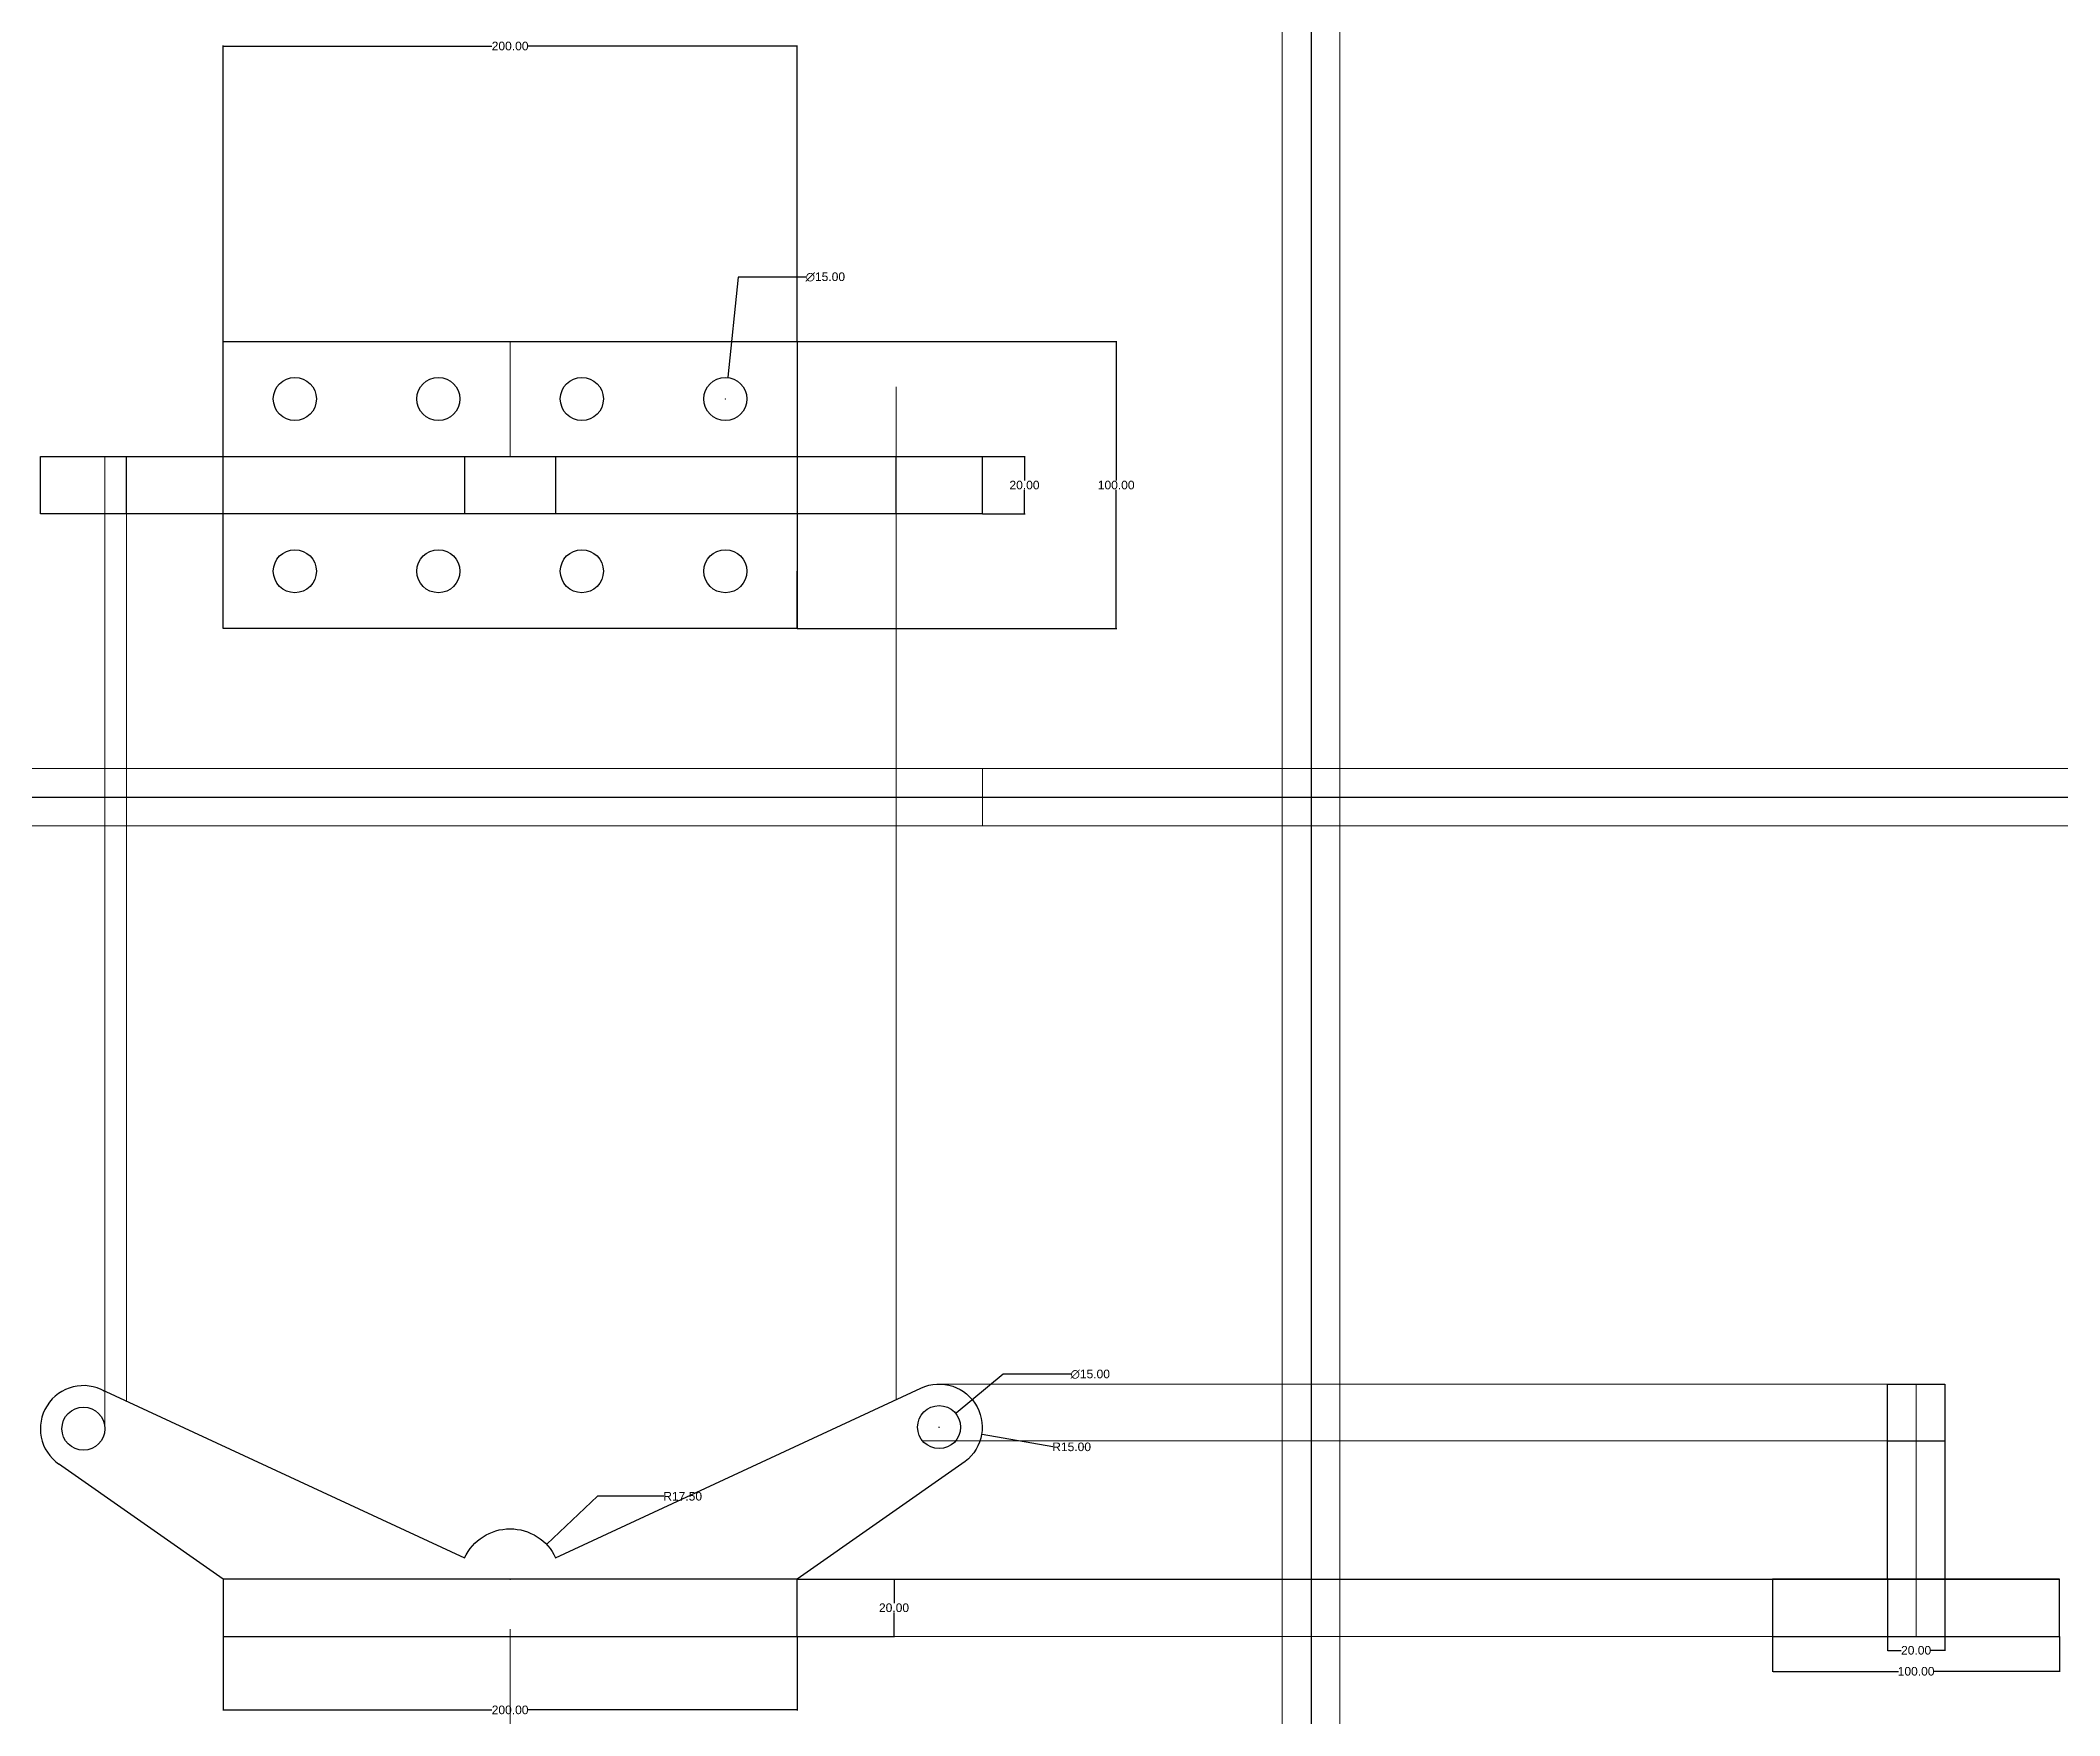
# Model space of a CAD drawing. Header units: millimetres. Extents: x -6852 to 59965, y -10230 to 31776.
# Drawn here: x 9695 to 10399, y 569 to 1153 of the extents above; entities that cross this region are included whole.
import ezdxf

# ---------------------------------------------------------------- set-up
doc = ezdxf.new("R2010")
doc.units = ezdxf.units.MM
doc.header["$MEASUREMENT"] = 0
doc.layers.add('Dimension Line', color=53, linetype='Continuous', lineweight=15)
doc.layers.add('Object line', color=7, linetype='Continuous', lineweight=25)
doc.layers.add('Projection Line', color=7, linetype='Continuous', lineweight=9, transparency=0.75)
doc.styles.get("Standard").update_dxf_attribs({"font": 'arial.ttf'})
doc.dimstyles.get("Standard").update_dxf_attribs({"dimtxt": 3, "dimasz": 0.18, "dimexe": 0.18, "dimexo": 0.0625, "dimgap": 0.09, "dimtad": 0, "dimtih": 1, "dimtoh": 1, "dimzin": 0, "dimdsep": 46, "dimtxsty": 'Standard', "dimcen": 0.09, "dimadec": 0, "dimazin": 0, "dimtfac": 1, "dimtofl": 0, "dimtmove": 0, "dimatfit": 3, "dimfxl": 1, "dimtolj": 1, "dimtzin": 0, "dimarcsym": 0})

msp = doc.modelspace()

# ---------------------------------------------------------------- blocks, each defined once
blk = doc.blocks.new('*U39')
at = {"layer": 'Object line'}
blk.add_circle((0, 0), 7.5, dxfattribs=at)
blk = doc.blocks.new('*U40')
at = {"layer": 'Object line', "color": 0, "linetype": 'ByBlock', "lineweight": -2, "transparency": 16777216}
for p in [(0, 0), (50, 0), (100, 0), (150, 0)]:
    blk.add_blockref('*U39', p, dxfattribs=at)
blk = doc.blocks.new('*D41')
at = {"layer": 'Defpoints', "color": 0, "transparency": 16777216}
for p in [(9758.99, 596.69), (9958.99, 596.69), (9958.99, 571.1)]:
    blk.add_point(p, dxfattribs=at)
at = {"layer": 'Object line', "color": 0, "lineweight": -2, "transparency": 16777216}
for p, q in [((9758.99, 596.63), (9758.99, 570.92)), ((9958.99, 596.63), (9958.99, 570.92)), ((9759.17, 571.1), (9852.65, 571.1)), ((9958.81, 571.1), (9865.33, 571.1))]:
    blk.add_line(p, q, dxfattribs=at)
at = {"layer": 'Object line', "color": 0, "transparency": 16777216}
for points in [[(9759.17, 571.13), (9759.17, 571.07), (9758.99, 571.1)], [(9958.81, 571.13), (9958.81, 571.07), (9958.99, 571.1)]]:
    blk.add_solid(points, dxfattribs=at)
at = {"layer": 'Object line', "color": 0, "transparency": 16777216, "insert": (9858.99, 571.1), "char_height": 3, "attachment_point": 5}
blk.add_mtext('\\A1;200.00', dxfattribs=at)
blk = doc.blocks.new('*D42')
at = {"layer": 'Defpoints', "color": 0, "transparency": 16777216}
for p in [(9958.99, 616.69), (9958.99, 596.69), (9992.76, 596.69)]:
    blk.add_point(p, dxfattribs=at)
at = {"layer": 'Object line', "color": 0, "lineweight": -2, "transparency": 16777216}
for p, q in [((9959.05, 616.69), (9992.94, 616.69)), ((9992.76, 616.51), (9992.76, 608.31)), ((9992.76, 596.87), (9992.76, 605.07)), ((9959.05, 596.69), (9992.94, 596.69))]:
    blk.add_line(p, q, dxfattribs=at)
at = {"layer": 'Object line', "color": 0, "transparency": 16777216}
for points in [[(9992.73, 616.51), (9992.79, 616.51), (9992.76, 616.69)], [(9992.73, 596.87), (9992.79, 596.87), (9992.76, 596.69)]]:
    blk.add_solid(points, dxfattribs=at)
at = {"layer": 'Object line', "color": 0, "transparency": 16777216, "insert": (9992.76, 606.69), "char_height": 3, "attachment_point": 5}
blk.add_mtext('\\A1;20.00', dxfattribs=at)
blk = doc.blocks.new('*D43')
at = {"layer": 'Defpoints', "color": 0, "transparency": 16777216}
for p in [(10014.26, 674.39), (10002.69, 664.84)]:
    blk.add_point(p, dxfattribs=at)
at = {"layer": 'Object line', "color": 0, "lineweight": -2, "transparency": 16777216}
for p, q in [((10030.78, 688.03), (10014.4, 674.5)), ((10054.34, 688.03), (10030.78, 688.03)), ((10008.38, 669.62), (10008.56, 669.62)), ((10008.47, 669.53), (10008.47, 669.71))]:
    blk.add_line(p, q, dxfattribs=at)
at = {"layer": 'Object line', "color": 0, "transparency": 16777216}
blk.add_solid([(10014.38, 674.53), (10014.41, 674.48), (10014.26, 674.39)], dxfattribs=at)
at = {"layer": 'Object line', "color": 0, "transparency": 16777216, "insert": (10061.12, 688.03), "char_height": 3, "attachment_point": 5}
blk.add_mtext('\\A1;∅15.00', dxfattribs=at)
blk = doc.blocks.new('*D44')
at = {"layer": 'Defpoints', "color": 0, "transparency": 16777216}
for p in [(10008.47, 669.62), (10023.25, 667.05)]:
    blk.add_point(p, dxfattribs=at)
at = {"layer": 'Object line', "color": 0, "lineweight": -2, "transparency": 16777216}
for p, q in [((10008.38, 669.62), (10008.56, 669.62)), ((10008.47, 669.53), (10008.47, 669.71)), ((10048.05, 662.73), (10023.43, 667.01))]:
    blk.add_line(p, q, dxfattribs=at)
at = {"layer": 'Object line', "color": 0, "transparency": 16777216}
blk.add_solid([(10023.43, 667.04), (10023.42, 666.98), (10023.25, 667.05)], dxfattribs=at)
at = {"layer": 'Object line', "color": 0, "transparency": 16777216, "insert": (10054.64, 662.73), "char_height": 3, "attachment_point": 5}
blk.add_mtext('\\A1;R15.00', dxfattribs=at)
blk = doc.blocks.new('*D45')
at = {"layer": 'Defpoints', "color": 0, "transparency": 16777216}
for p in [(9871.7, 628.72), (9858.99, 616.69)]:
    blk.add_point(p, dxfattribs=at)
at = {"layer": 'Object line', "color": 0, "lineweight": -2, "transparency": 16777216}
for p, q in [((9889.44, 645.52), (9871.83, 628.84)), ((9912.54, 645.52), (9889.44, 645.52)), ((9858.9, 616.69), (9859.08, 616.69)), ((9858.99, 616.6), (9858.99, 616.78))]:
    blk.add_line(p, q, dxfattribs=at)
at = {"layer": 'Object line', "color": 0, "transparency": 16777216}
blk.add_solid([(9871.81, 628.87), (9871.85, 628.82), (9871.7, 628.72)], dxfattribs=at)
at = {"layer": 'Object line', "color": 0, "transparency": 16777216, "insert": (9919.12, 645.52), "char_height": 3, "attachment_point": 5}
blk.add_mtext('\\A1;R17.50', dxfattribs=at)
blk = doc.blocks.new('*D46')
at = {"layer": 'Defpoints', "color": 0, "transparency": 16777216}
for p in [(10023.47, 1007.75), (10023.47, 987.75), (10038.22, 987.75)]:
    blk.add_point(p, dxfattribs=at)
at = {"layer": 'Dimension Line', "color": 0, "lineweight": -2, "transparency": 16777216}
for p, q in [((10023.53, 1007.75), (10038.4, 1007.75)), ((10038.22, 1007.57), (10038.22, 999.38)), ((10038.22, 987.93), (10038.22, 996.13)), ((10023.53, 987.75), (10038.4, 987.75))]:
    blk.add_line(p, q, dxfattribs=at)
at = {"layer": 'Dimension Line', "color": 0, "transparency": 16777216}
for points in [[(10038.19, 1007.57), (10038.25, 1007.57), (10038.22, 1007.75)], [(10038.19, 987.93), (10038.25, 987.93), (10038.22, 987.75)]]:
    blk.add_solid(points, dxfattribs=at)
at = {"layer": 'Dimension Line', "color": 0, "transparency": 16777216, "insert": (10038.22, 997.75), "char_height": 3, "attachment_point": 5}
blk.add_mtext('\\A1;20.00', dxfattribs=at)
blk = doc.blocks.new('*D47')
at = {"layer": 'Defpoints', "color": 0, "transparency": 16777216}
for p in [(9958.99, 1047.75), (9958.99, 947.75), (10070.16, 947.75)]:
    blk.add_point(p, dxfattribs=at)
at = {"layer": 'Dimension Line', "color": 0, "lineweight": -2, "transparency": 16777216}
for p, q in [((9959.05, 1047.75), (10070.34, 1047.75)), ((10070.16, 1047.57), (10070.16, 999.38)), ((10070.16, 947.93), (10070.16, 996.13)), ((9959.05, 947.75), (10070.34, 947.75))]:
    blk.add_line(p, q, dxfattribs=at)
at = {"layer": 'Dimension Line', "color": 0, "transparency": 16777216}
for points in [[(10070.13, 1047.57), (10070.19, 1047.57), (10070.16, 1047.75)], [(10070.13, 947.93), (10070.19, 947.93), (10070.16, 947.75)]]:
    blk.add_solid(points, dxfattribs=at)
at = {"layer": 'Dimension Line', "color": 0, "transparency": 16777216, "insert": (10070.16, 997.75), "char_height": 3, "attachment_point": 5}
blk.add_mtext('\\A1;100.00', dxfattribs=at)
blk = doc.blocks.new('*D48')
at = {"layer": 'Defpoints', "color": 0, "transparency": 16777216}
for p in [(9958.99, 1150.68), (9758.99, 1047.75), (9958.99, 1047.75)]:
    blk.add_point(p, dxfattribs=at)
at = {"layer": 'Dimension Line', "color": 0, "lineweight": -2, "transparency": 16777216}
for p, q in [((9758.99, 1047.82), (9758.99, 1150.86)), ((9759.17, 1150.68), (9852.65, 1150.68)), ((9958.81, 1150.68), (9865.33, 1150.68)), ((9958.99, 1047.82), (9958.99, 1150.86))]:
    blk.add_line(p, q, dxfattribs=at)
at = {"layer": 'Dimension Line', "color": 0, "transparency": 16777216}
for points in [[(9759.17, 1150.71), (9759.17, 1150.65), (9758.99, 1150.68)], [(9958.81, 1150.71), (9958.81, 1150.65), (9958.99, 1150.68)]]:
    blk.add_solid(points, dxfattribs=at)
at = {"layer": 'Dimension Line', "color": 0, "transparency": 16777216, "insert": (9858.99, 1150.68), "char_height": 3, "attachment_point": 5}
blk.add_mtext('\\A1;200.00', dxfattribs=at)
blk = doc.blocks.new('*D49')
at = {"layer": 'Defpoints', "color": 0, "transparency": 16777216}
for p in [(9934.78, 1035.21), (9933.2, 1020.3)]:
    blk.add_point(p, dxfattribs=at)
at = {"layer": 'Dimension Line', "color": 0, "lineweight": -2, "transparency": 16777216}
for p, q in [((9938.49, 1070.23), (9934.8, 1035.39)), ((9962.05, 1070.23), (9938.49, 1070.23)), ((9933.9, 1027.75), (9934.08, 1027.75)), ((9933.99, 1027.66), (9933.99, 1027.84))]:
    blk.add_line(p, q, dxfattribs=at)
at = {"layer": 'Dimension Line', "color": 0, "transparency": 16777216}
blk.add_solid([(9934.77, 1035.39), (9934.83, 1035.39), (9934.78, 1035.21)], dxfattribs=at)
at = {"layer": 'Dimension Line', "color": 0, "transparency": 16777216, "insert": (9968.83, 1070.23), "char_height": 3, "attachment_point": 5}
blk.add_mtext('\\A1;∅15.00', dxfattribs=at)
blk = doc.blocks.new('*D50')
at = {"layer": 'Defpoints', "color": 0, "transparency": 16777216}
for p in [(10298.87, 596.69), (10398.87, 596.69), (10398.87, 584.55)]:
    blk.add_point(p, dxfattribs=at)
at = {"layer": 'Dimension Line', "color": 0, "lineweight": -2, "transparency": 16777216}
for p, q in [((10298.87, 596.63), (10298.87, 584.37)), ((10398.87, 596.63), (10398.87, 584.37)), ((10299.05, 584.55), (10342.7, 584.55)), ((10398.69, 584.55), (10355.04, 584.55))]:
    blk.add_line(p, q, dxfattribs=at)
at = {"layer": 'Dimension Line', "color": 0, "transparency": 16777216}
for points in [[(10299.05, 584.58), (10299.05, 584.52), (10298.87, 584.55)], [(10398.69, 584.58), (10398.69, 584.52), (10398.87, 584.55)]]:
    blk.add_solid(points, dxfattribs=at)
at = {"layer": 'Dimension Line', "color": 0, "transparency": 16777216, "insert": (10348.87, 584.55), "char_height": 3, "attachment_point": 5}
blk.add_mtext('\\A1;100.00', dxfattribs=at)
blk = doc.blocks.new('*D51')
at = {"layer": 'Defpoints', "color": 0, "transparency": 16777216}
for p in [(10338.87, 616.69), (10358.87, 616.69), (10358.87, 591.86)]:
    blk.add_point(p, dxfattribs=at)
at = {"layer": 'Dimension Line', "color": 0, "lineweight": -2, "transparency": 16777216}
for p, q in [((10338.87, 616.63), (10338.87, 591.68)), ((10358.87, 616.63), (10358.87, 591.68)), ((10339.05, 591.86), (10343.7, 591.86)), ((10358.69, 591.86), (10354.04, 591.86))]:
    blk.add_line(p, q, dxfattribs=at)
at = {"layer": 'Dimension Line', "color": 0, "transparency": 16777216}
for points in [[(10339.05, 591.89), (10339.05, 591.83), (10338.87, 591.86)], [(10358.69, 591.89), (10358.69, 591.83), (10358.87, 591.86)]]:
    blk.add_solid(points, dxfattribs=at)
at = {"layer": 'Dimension Line', "color": 0, "transparency": 16777216, "insert": (10348.87, 591.86), "char_height": 3, "attachment_point": 5}
blk.add_mtext('\\A1;20.00', dxfattribs=at)

# ---------------------------------------------------------------- dimensions: what is measured, and where the dimension line sits
at = {"layer": 'Dimension Line'}
for base, p1, p2, picture, middle in [((9958.991, 1150.684), (9758.991, 1047.753), (9958.991, 1047.753), '*D48', (9858.991, 1150.684)), ((10358.871, 591.86), (10338.871, 616.69), (10358.871, 616.69), '*D51', (10348.871, 591.86)), ((10398.871, 584.55), (10298.871, 596.69), (10398.871, 596.69), '*D50', (10348.871, 584.55))]:
    dim = msp.add_linear_dim(base=base, p1=p1, p2=p2, dimstyle='Standard', dxfattribs=at)
    dim.commit()
    dim.dimension.update_dxf_attribs({"geometry": picture, "text_midpoint": middle})
dim = msp.add_diameter_dim_2p(p1=(9933.201, 1020.295), p2=(9934.782, 1035.212), dimstyle='Standard', dxfattribs=at)
dim.commit()
dim.dimension.update_dxf_attribs({"geometry": '*D49', "text_midpoint": (9968.828, 1070.232), "dimtype": 163})
for base, p1, p2, picture, middle in [((10070.161, 947.753), (9958.991, 1047.753), (9958.991, 947.753), '*D47', (10070.161, 997.753)), ((10038.22, 987.753), (10023.471, 1007.753), (10023.471, 987.753), '*D46', (10038.22, 997.753))]:
    dim = msp.add_linear_dim(base=base, p1=p1, p2=p2, angle=90, dimstyle='Standard', dxfattribs=at)
    dim.commit()
    dim.dimension.update_dxf_attribs({"geometry": picture, "text_midpoint": middle})
at = {"layer": 'Object line'}
dim = msp.add_diameter_dim_2p(p1=(10002.686, 664.843), p2=(10014.256, 674.389), dimstyle='Standard', dxfattribs=at)
dim.commit()
dim.dimension.update_dxf_attribs({"geometry": '*D43', "text_midpoint": (10061.119, 688.026), "dimtype": 163})
for center, mpoint, picture, middle in [((10008.471, 669.616), (10023.249, 667.045), '*D44', (10048.054, 662.73)), ((9858.991, 616.69), (9871.7, 628.721), '*D45', (9919.122, 645.515))]:
    dim = msp.add_radius_dim(center=center, mpoint=mpoint, dimstyle='Standard', dxfattribs=at)
    dim.commit()
    dim.dimension.update_dxf_attribs({"geometry": picture, "text_midpoint": middle, "dimtype": 164})
dim = msp.add_linear_dim(base=(9992.761, 596.69), p1=(9958.991, 616.69), p2=(9958.991, 596.69), angle=90, dimstyle='Standard', dxfattribs=at)
dim.commit()
dim.dimension.update_dxf_attribs({"geometry": '*D42', "text_midpoint": (9992.761, 606.69)})
dim = msp.add_linear_dim(base=(9958.991, 571.099), p1=(9758.991, 596.69), p2=(9958.991, 596.69), dimstyle='Standard', dxfattribs=at)
dim.commit()
dim.dimension.update_dxf_attribs({"geometry": '*D41', "text_midpoint": (9858.991, 571.099)})

# ---------------------------------------------------------------- linework, layer by layer
for p, q in [((10138.047, 1321.788), (10138.047, 384.219)), ((9547.66, 889.064), (10743.664, 889.064))]:
    msp.add_line(p, q)
at = {"layer": 'Object line'}
for p, q in [((9725.335, 987.753), (9725.335, 1007.753)), ((9843.114, 1007.753), (9843.114, 987.753)), ((9874.861, 1007.753), (9874.861, 987.753)), ((9993.471, 987.753), (9993.471, 1007.753)), ((9958.991, 947.753), (9958.991, 967.753)), ((10338.871, 664.843), (10358.871, 664.843)), ((9758.991, 616.69), (9701.651, 656.84)), ((9758.991, 616.69), (9758.991, 596.69)), ((10298.871, 616.69), (10298.871, 596.69)), ((10298.871, 616.69), (10348.871, 616.69)), ((9758.991, 596.69), (9958.991, 596.69)), ((10298.871, 596.69), (10398.871, 596.69))]:
    msp.add_line(p, q, dxfattribs=at)
for points in [[(9758.991, 1047.753), (9958.991, 1047.753), (9958.991, 947.753), (9758.991, 947.753)], [(10023.471, 1007.753), (10023.471, 987.753), (9695.335, 987.753), (9695.335, 1007.753)], [(10338.871, 616.69), (10338.871, 684.616), (10358.871, 684.616), (10358.871, 616.69), (10348.871, 616.69)]]:
    msp.add_lwpolyline(points, close=True, dxfattribs=at)
for points in [[(9933.991, 1047.753), (9958.991, 1047.753), (9958.991, 1027.753)], [(9958.991, 596.69), (9958.991, 616.69), (9758.991, 616.69)], [(10398.871, 596.69), (10398.871, 616.69), (10298.871, 616.69)]]:
    msp.add_lwpolyline(points, dxfattribs=at)
msp.add_lwpolyline([(9716.644, 682.68), (9843.114, 624.05, -0.6383179), (9874.861, 624.065), (10002.15, 683.219, -0.9433495), (10016.332, 656.84), (9958.991, 616.69), (10398.871, 616.69)], format="xyb", dxfattribs=at)
for centre in [(9783.991, 1027.753), (9833.991, 1027.753), (9883.991, 1027.753), (9933.991, 1027.753), (9710.335, 669.071), (10008.471, 669.616)]:
    msp.add_circle(centre, 7.5, dxfattribs=at)
msp.add_arc((9710.335, 669.071), 15, 60, 235.378246, dxfattribs=at)
at = {"layer": 'Projection Line'}
for p, q in [((10128.047, 1321.788), (10128.047, 371.195)), ((10148.047, 1321.788), (10148.047, 370.752)), ((9858.991, 1047.753), (9858.991, 1007.753)), ((9993.471, 679.186), (9993.471, 1031.953)), ((9717.835, 669.071), (9717.835, 1007.753)), ((9725.335, 678.65), (9725.335, 1007.753)), ((10667.05, 899.064), (9535.491, 899.064)), ((10023.605, 889.064), (10023.605, 894.064)), ((9536.283, 879.064), (10739.812, 879.064)), ((10008.471, 684.616), (10358.871, 684.616)), ((10348.871, 596.69), (10348.871, 684.616)), ((10002.686, 664.843), (10358.871, 664.843)), ((9858.991, 599.19), (9858.991, 377.648)), ((9958.991, 596.69), (10398.871, 596.69))]:
    msp.add_line(p, q, dxfattribs=at)
for points in [[(10023.605, 899.064), (10023.605, 889.064), (10013.605, 889.064)], [(10033.605, 889.064), (10023.605, 889.064), (10023.605, 879.064)]]:
    msp.add_lwpolyline(points, dxfattribs=at)

# ---------------------------------------------------------------- block references
at = {"layer": 'Object line'}
msp.add_blockref('*U40', (9783.991, 967.753), dxfattribs=at)

msp.set_redraw_order([(e.dxf.handle, doc.entitydb.next_handle()) for e in msp.query("TEXT MTEXT ATTDEF DIMENSION ARC_DIMENSION")])  # texts and dimensions are drawn at this point

doc.saveas('drawing.dxf')
